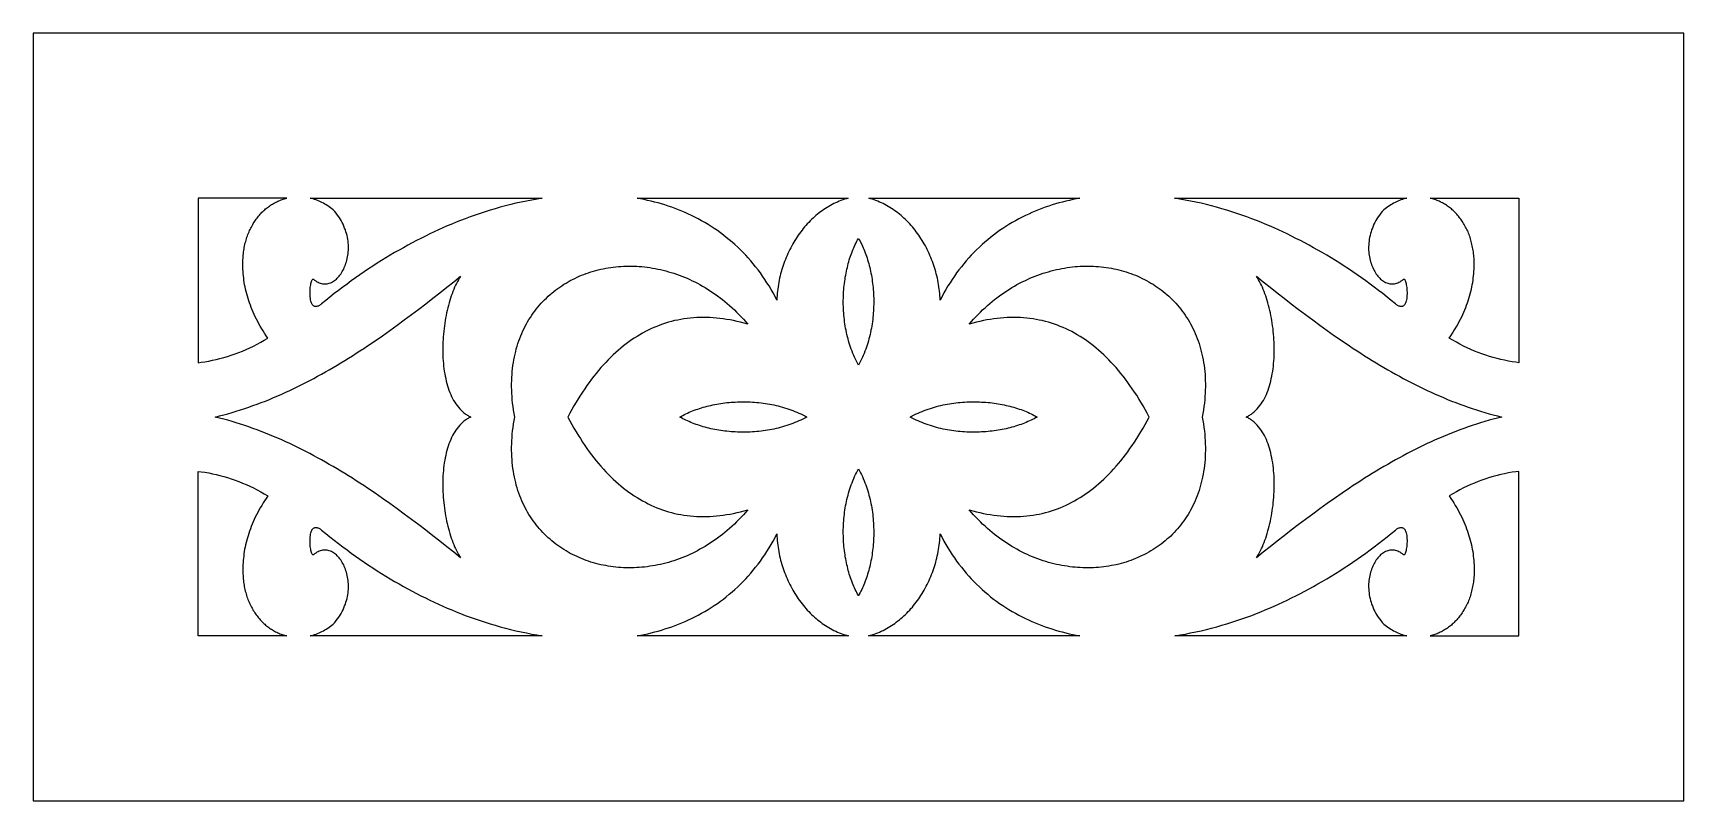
# Model space of a CAD drawing. Extents: x -153 to 47, y 145 to 238.
import ezdxf

# ---------------------------------------------------------------- set-up
doc = ezdxf.new("R2010")
doc.units = 0
doc.header["$MEASUREMENT"] = 0
doc.layers.add('LAYER_1', color=18, linetype='CONTINUOUS')

msp = doc.modelspace()

# ---------------------------------------------------------------- linework, layer by layer
at = {"layer": 'LAYER_1'}
for points in [[(-152.61, 144.77), (47.39, 144.77), (47.39, 237.77), (-152.61, 237.77)], [(-132.61, 217.77), (-132.61, 197.85), (-132.24, 197.9), (-131.79, 197.97), (-131.33, 198.05), (-130.88, 198.14), (-130.42, 198.24), (-129.96, 198.35), (-129.51, 198.48), (-129.05, 198.61), (-128.6, 198.76), (-128.14, 198.91), (-127.69, 199.08), (-127.24, 199.26), (-126.79, 199.45), (-126.35, 199.66), (-125.91, 199.87), (-125.47, 200.1), (-125.03, 200.33), (-124.6, 200.58), (-124.18, 200.84), (-124.37, 201.12), (-124.56, 201.41), (-124.74, 201.69), (-124.91, 201.97), (-125.08, 202.26), (-125.24, 202.54), (-125.39, 202.83), (-125.54, 203.11), (-125.68, 203.39), (-125.81, 203.68), (-125.93, 203.96), (-126.05, 204.24), (-126.17, 204.52), (-126.28, 204.8), (-126.38, 205.08), (-126.47, 205.36), (-126.56, 205.64), (-126.64, 205.92), (-126.72, 206.2), (-126.79, 206.47), (-126.85, 206.75), (-126.91, 207.02), (-126.97, 207.29), (-127.01, 207.57), (-127.06, 207.84), (-127.09, 208.1), (-127.12, 208.37), (-127.15, 208.64), (-127.17, 208.9), (-127.18, 209.16), (-127.19, 209.42), (-127.2, 209.68), (-127.2, 209.88), (-127.19, 210.09), (-127.19, 210.29), (-127.17, 210.49), (-127.16, 210.68), (-127.14, 210.88), (-127.12, 211.07), (-127.1, 211.26), (-127.07, 211.45), (-127.04, 211.64), (-127.01, 211.82), (-126.97, 212), (-126.93, 212.18), (-126.89, 212.36), (-126.84, 212.53), (-126.79, 212.7), (-126.74, 212.87), (-126.69, 213.04), (-126.63, 213.2), (-126.57, 213.37), (-126.51, 213.53), (-126.44, 213.68), (-126.38, 213.84), (-126.31, 213.99), (-126.23, 214.14), (-126.16, 214.28), (-126.08, 214.43), (-126, 214.57), (-125.92, 214.71), (-125.83, 214.85), (-125.74, 214.98), (-125.66, 215.11), (-125.56, 215.24), (-125.47, 215.36), (-125.37, 215.49), (-125.28, 215.61), (-125.18, 215.72), (-125.08, 215.84), (-124.97, 215.95), (-124.87, 216.06), (-124.76, 216.16), (-124.65, 216.27), (-124.54, 216.37), (-124.43, 216.47), (-124.31, 216.56), (-124.2, 216.65), (-124.08, 216.74), (-123.96, 216.82), (-123.84, 216.91), (-123.72, 216.99), (-123.59, 217.06), (-123.47, 217.14), (-123.34, 217.21), (-123.22, 217.27), (-123.09, 217.34), (-122.96, 217.4), (-122.83, 217.46), (-122.69, 217.51), (-122.56, 217.56), (-122.43, 217.61), (-122.29, 217.66), (-122.16, 217.7), (-122.02, 217.74), (-121.88, 217.77)], [(-91.55, 217.67), (-92.2, 217.55), (-92.84, 217.43), (-93.48, 217.29), (-94.11, 217.15), (-94.74, 217), (-95.37, 216.84), (-96, 216.67), (-96.62, 216.5), (-97.24, 216.31), (-97.85, 216.12), (-98.46, 215.92), (-99.06, 215.72), (-99.65, 215.51), (-100.24, 215.29), (-100.83, 215.06), (-101.36, 214.85), (-101.89, 214.63), (-102.42, 214.41), (-102.95, 214.17), (-103.48, 213.93), (-104.02, 213.69), (-104.55, 213.44), (-105.08, 213.18), (-105.61, 212.91), (-106.14, 212.64), (-106.68, 212.36), (-107.21, 212.08), (-107.74, 211.78), (-108.27, 211.48), (-108.8, 211.18), (-109.33, 210.87), (-109.86, 210.55), (-110.38, 210.22), (-110.91, 209.89), (-111.44, 209.55), (-111.96, 209.21), (-112.49, 208.85), (-113.01, 208.5), (-113.53, 208.13), (-114.05, 207.76), (-114.57, 207.38), (-115.09, 207), (-115.61, 206.6), (-116.12, 206.21), (-116.64, 205.8), (-117.15, 205.39), (-117.66, 204.97), (-117.75, 204.9), (-117.84, 204.84), (-117.92, 204.78), (-118, 204.74), (-118.08, 204.7), (-118.15, 204.68), (-118.22, 204.66), (-118.29, 204.65), (-118.35, 204.64), (-118.41, 204.65), (-118.47, 204.66), (-118.52, 204.67), (-118.57, 204.7), (-118.62, 204.73), (-118.66, 204.76), (-118.71, 204.8), (-118.74, 204.85), (-118.78, 204.9), (-118.82, 204.96), (-118.85, 205.02), (-118.88, 205.08), (-118.9, 205.15), (-118.93, 205.22), (-118.95, 205.3), (-118.99, 205.46), (-119.01, 205.63), (-119.04, 205.81), (-119.05, 206), (-119.05, 206.19), (-119.05, 206.38), (-119.05, 206.57), (-119.03, 206.75), (-119.02, 206.94), (-119, 207.11), (-118.97, 207.28), (-118.94, 207.43), (-118.91, 207.57), (-118.87, 207.69), (-118.83, 207.79), (-118.79, 207.88), (-118.77, 207.91), (-118.75, 207.94), (-118.73, 207.96), (-118.71, 207.97), (-118.69, 207.98), (-118.67, 207.98), (-118.65, 207.98), (-118.63, 207.96), (-118.49, 207.85), (-118.36, 207.75), (-118.22, 207.66), (-118.08, 207.59), (-117.94, 207.53), (-117.81, 207.48), (-117.67, 207.44), (-117.53, 207.41), (-117.39, 207.39), (-117.26, 207.39), (-117.12, 207.39), (-116.99, 207.41), (-116.86, 207.44), (-116.72, 207.47), (-116.59, 207.52), (-116.47, 207.57), (-116.34, 207.64), (-116.22, 207.71), (-116.1, 207.79), (-115.98, 207.88), (-115.86, 207.98), (-115.75, 208.09), (-115.64, 208.2), (-115.53, 208.32), (-115.43, 208.45), (-115.33, 208.59), (-115.23, 208.73), (-115.14, 208.88), (-115.06, 209.03), (-114.97, 209.19), (-114.9, 209.36), (-114.82, 209.53), (-114.76, 209.71), (-114.7, 209.89), (-114.64, 210.08), (-114.59, 210.27), (-114.54, 210.46), (-114.5, 210.66), (-114.47, 210.86), (-114.44, 211.07), (-114.42, 211.28), (-114.41, 211.49), (-114.4, 211.7), (-114.41, 211.92), (-114.41, 212.14), (-114.43, 212.36), (-114.45, 212.58), (-114.49, 212.8), (-114.53, 213.03), (-114.57, 213.25), (-114.63, 213.48), (-114.7, 213.71), (-114.77, 213.93), (-114.86, 214.16), (-114.95, 214.39), (-115.05, 214.61), (-115.16, 214.84), (-115.29, 215.06), (-115.42, 215.28), (-115.56, 215.5), (-115.71, 215.72), (-115.88, 215.94), (-116.05, 216.15), (-116.24, 216.36), (-116.4, 216.49), (-116.57, 216.62), (-116.74, 216.74), (-116.91, 216.85), (-117.09, 216.96), (-117.26, 217.06), (-117.43, 217.16), (-117.61, 217.25), (-117.78, 217.34), (-117.96, 217.42), (-118.14, 217.49), (-118.32, 217.56), (-118.49, 217.62), (-118.67, 217.68), (-118.85, 217.73), (-119.03, 217.77), (-90.91, 217.77)], [(-54.07, 217.71), (-54.29, 217.64), (-54.51, 217.57), (-54.73, 217.49), (-54.95, 217.4), (-55.16, 217.31), (-55.38, 217.22), (-55.59, 217.12), (-55.8, 217.01), (-56, 216.9), (-56.21, 216.78), (-56.41, 216.66), (-56.61, 216.53), (-56.81, 216.4), (-57, 216.26), (-57.2, 216.12), (-57.39, 215.98), (-57.57, 215.83), (-57.76, 215.67), (-57.94, 215.51), (-58.12, 215.35), (-58.3, 215.18), (-58.47, 215.01), (-58.64, 214.84), (-58.81, 214.66), (-58.98, 214.47), (-59.14, 214.29), (-59.3, 214.1), (-59.45, 213.9), (-59.61, 213.7), (-59.75, 213.5), (-59.9, 213.3), (-60.04, 213.09), (-60.18, 212.88), (-60.32, 212.66), (-60.45, 212.45), (-60.58, 212.23), (-60.7, 212), (-60.82, 211.78), (-60.94, 211.55), (-61.06, 211.31), (-61.17, 211.08), (-61.27, 210.84), (-61.37, 210.6), (-61.47, 210.36), (-61.56, 210.12), (-61.65, 209.87), (-61.74, 209.62), (-61.82, 209.37), (-61.9, 209.12), (-61.97, 208.87), (-62.04, 208.61), (-62.1, 208.35), (-62.16, 208.09), (-62.22, 207.83), (-62.27, 207.57), (-62.31, 207.31), (-62.35, 207.04), (-62.39, 206.77), (-62.42, 206.51), (-62.45, 206.24), (-62.47, 205.97), (-62.49, 205.7), (-62.5, 205.43), (-62.72, 205.86), (-62.96, 206.3), (-63.2, 206.72), (-63.44, 207.14), (-63.7, 207.54), (-63.96, 207.94), (-64.23, 208.34), (-64.5, 208.72), (-64.78, 209.1), (-65.07, 209.47), (-65.36, 209.83), (-65.66, 210.19), (-65.96, 210.53), (-66.27, 210.87), (-66.59, 211.2), (-66.91, 211.53), (-67.24, 211.84), (-67.58, 212.15), (-67.92, 212.45), (-68.26, 212.74), (-68.62, 213.03), (-68.97, 213.31), (-69.34, 213.58), (-69.7, 213.84), (-70.08, 214.1), (-70.45, 214.34), (-70.84, 214.58), (-71.23, 214.81), (-71.62, 215.04), (-72.02, 215.26), (-72.42, 215.47), (-72.83, 215.67), (-73.22, 215.85), (-73.62, 216.03), (-74.02, 216.2), (-74.42, 216.37), (-74.83, 216.52), (-75.24, 216.67), (-75.65, 216.81), (-76.06, 216.95), (-76.48, 217.08), (-76.89, 217.2), (-77.31, 217.31), (-77.73, 217.41), (-78.16, 217.51), (-78.58, 217.61), (-79.01, 217.69), (-79.44, 217.77), (-53.85, 217.77)], [(-26.21, 217.69), (-26.64, 217.61), (-27.06, 217.51), (-27.48, 217.41), (-27.91, 217.31), (-28.32, 217.2), (-28.74, 217.08), (-29.16, 216.95), (-29.57, 216.81), (-29.98, 216.67), (-30.39, 216.52), (-30.79, 216.37), (-31.2, 216.2), (-31.6, 216.03), (-31.99, 215.85), (-32.39, 215.67), (-32.8, 215.47), (-33.2, 215.26), (-33.6, 215.04), (-33.99, 214.81), (-34.38, 214.58), (-34.76, 214.34), (-35.14, 214.1), (-35.51, 213.84), (-35.88, 213.58), (-36.24, 213.31), (-36.6, 213.03), (-36.95, 212.74), (-37.3, 212.45), (-37.64, 212.15), (-37.97, 211.84), (-38.3, 211.53), (-38.63, 211.2), (-38.94, 210.87), (-39.26, 210.53), (-39.56, 210.19), (-39.86, 209.83), (-40.15, 209.47), (-40.44, 209.1), (-40.72, 208.72), (-40.99, 208.34), (-41.26, 207.94), (-41.52, 207.54), (-41.77, 207.14), (-42.02, 206.72), (-42.26, 206.3), (-42.49, 205.86), (-42.72, 205.43), (-42.73, 205.7), (-42.75, 205.97), (-42.77, 206.24), (-42.8, 206.51), (-42.83, 206.77), (-42.86, 207.04), (-42.9, 207.31), (-42.95, 207.57), (-43, 207.83), (-43.05, 208.09), (-43.11, 208.35), (-43.18, 208.61), (-43.25, 208.87), (-43.32, 209.12), (-43.4, 209.37), (-43.48, 209.62), (-43.56, 209.87), (-43.65, 210.12), (-43.75, 210.36), (-43.84, 210.6), (-43.95, 210.84), (-44.05, 211.08), (-44.16, 211.31), (-44.28, 211.55), (-44.39, 211.78), (-44.51, 212), (-44.64, 212.23), (-44.77, 212.45), (-44.9, 212.66), (-45.04, 212.88), (-45.17, 213.09), (-45.32, 213.3), (-45.46, 213.5), (-45.61, 213.7), (-45.76, 213.9), (-45.92, 214.1), (-46.08, 214.29), (-46.24, 214.47), (-46.41, 214.66), (-46.57, 214.84), (-46.75, 215.01), (-46.92, 215.18), (-47.1, 215.35), (-47.28, 215.51), (-47.46, 215.67), (-47.64, 215.83), (-47.83, 215.98), (-48.02, 216.12), (-48.21, 216.26), (-48.41, 216.4), (-48.61, 216.53), (-48.81, 216.66), (-49.01, 216.78), (-49.21, 216.9), (-49.42, 217.01), (-49.63, 217.12), (-49.84, 217.22), (-50.05, 217.31), (-50.27, 217.4), (-50.49, 217.49), (-50.7, 217.57), (-50.93, 217.64), (-51.15, 217.71), (-51.37, 217.77), (-25.78, 217.77)], [(13.63, 217.73), (13.45, 217.68), (13.28, 217.62), (13.1, 217.56), (12.92, 217.49), (12.74, 217.42), (12.57, 217.34), (12.39, 217.25), (12.22, 217.16), (12.04, 217.06), (11.87, 216.96), (11.7, 216.85), (11.53, 216.74), (11.36, 216.62), (11.19, 216.49), (11.02, 216.36), (10.83, 216.15), (10.66, 215.94), (10.5, 215.72), (10.34, 215.5), (10.2, 215.28), (10.07, 215.06), (9.95, 214.84), (9.83, 214.61), (9.73, 214.39), (9.64, 214.16), (9.55, 213.93), (9.48, 213.71), (9.41, 213.48), (9.36, 213.25), (9.31, 213.03), (9.27, 212.8), (9.24, 212.58), (9.21, 212.36), (9.2, 212.14), (9.19, 211.92), (9.19, 211.7), (9.19, 211.49), (9.21, 211.28), (9.23, 211.07), (9.25, 210.86), (9.29, 210.66), (9.32, 210.46), (9.37, 210.27), (9.42, 210.08), (9.48, 209.89), (9.54, 209.71), (9.61, 209.53), (9.68, 209.36), (9.76, 209.19), (9.84, 209.03), (9.93, 208.88), (10.02, 208.73), (10.11, 208.59), (10.21, 208.45), (10.31, 208.32), (10.42, 208.2), (10.53, 208.09), (10.64, 207.98), (10.76, 207.88), (10.88, 207.79), (11, 207.71), (11.12, 207.64), (11.25, 207.57), (11.38, 207.52), (11.51, 207.47), (11.64, 207.44), (11.77, 207.41), (11.91, 207.39), (12.04, 207.39), (12.18, 207.39), (12.31, 207.41), (12.45, 207.44), (12.59, 207.48), (12.73, 207.53), (12.86, 207.59), (13, 207.66), (13.14, 207.75), (13.28, 207.85), (13.41, 207.96), (13.43, 207.98), (13.45, 207.98), (13.47, 207.98), (13.49, 207.97), (13.51, 207.96), (13.54, 207.94), (13.56, 207.91), (13.58, 207.88), (13.62, 207.79), (13.65, 207.69), (13.69, 207.57), (13.72, 207.43), (13.75, 207.28), (13.78, 207.11), (13.8, 206.94), (13.82, 206.75), (13.83, 206.57), (13.84, 206.38), (13.84, 206.19), (13.83, 206), (13.82, 205.81), (13.8, 205.63), (13.77, 205.46), (13.73, 205.3), (13.71, 205.22), (13.69, 205.15), (13.66, 205.08), (13.63, 205.02), (13.6, 204.96), (13.56, 204.9), (13.53, 204.85), (13.49, 204.8), (13.45, 204.76), (13.4, 204.73), (13.35, 204.7), (13.3, 204.67), (13.25, 204.66), (13.19, 204.65), (13.13, 204.64), (13.07, 204.65), (13, 204.66), (12.93, 204.68), (12.86, 204.7), (12.78, 204.74), (12.7, 204.78), (12.62, 204.84), (12.53, 204.9), (12.44, 204.97), (11.93, 205.39), (11.42, 205.8), (10.91, 206.21), (10.39, 206.6), (9.87, 207), (9.36, 207.38), (8.84, 207.76), (8.31, 208.13), (7.79, 208.5), (7.27, 208.85), (6.74, 209.21), (6.22, 209.55), (5.69, 209.89), (5.17, 210.22), (4.64, 210.55), (4.11, 210.87), (3.58, 211.18), (3.05, 211.48), (2.52, 211.78), (1.99, 212.08), (1.46, 212.36), (0.93, 212.64), (0.39, 212.91), (-0.14, 213.18), (-0.67, 213.44), (-1.2, 213.69), (-1.73, 213.93), (-2.26, 214.17), (-2.8, 214.41), (-3.33, 214.63), (-3.86, 214.85), (-4.39, 215.06), (-4.97, 215.29), (-5.56, 215.51), (-6.16, 215.72), (-6.76, 215.92), (-7.37, 216.12), (-7.98, 216.31), (-8.6, 216.5), (-9.22, 216.67), (-9.84, 216.84), (-10.47, 217), (-11.11, 217.15), (-11.74, 217.29), (-12.38, 217.43), (-13.02, 217.55), (-13.67, 217.67), (-14.31, 217.77), (13.81, 217.77)], [(27.39, 217.77), (27.39, 197.85), (27.03, 197.9), (26.57, 197.97), (26.12, 198.05), (25.66, 198.14), (25.2, 198.24), (24.75, 198.35), (24.29, 198.48), (23.83, 198.61), (23.38, 198.76), (22.92, 198.91), (22.47, 199.08), (22.02, 199.26), (21.58, 199.45), (21.13, 199.66), (20.69, 199.87), (20.25, 200.1), (19.82, 200.33), (19.38, 200.58), (18.96, 200.84), (19.15, 201.12), (19.34, 201.41), (19.52, 201.69), (19.69, 201.97), (19.86, 202.26), (20.02, 202.54), (20.17, 202.83), (20.32, 203.11), (20.46, 203.39), (20.59, 203.68), (20.72, 203.96), (20.84, 204.24), (20.95, 204.52), (21.06, 204.8), (21.16, 205.08), (21.25, 205.36), (21.34, 205.64), (21.42, 205.92), (21.5, 206.2), (21.57, 206.47), (21.64, 206.75), (21.7, 207.02), (21.75, 207.29), (21.8, 207.57), (21.84, 207.84), (21.87, 208.1), (21.91, 208.37), (21.93, 208.64), (21.95, 208.9), (21.97, 209.16), (21.98, 209.42), (21.98, 209.68), (21.98, 209.88), (21.98, 210.09), (21.97, 210.29), (21.96, 210.49), (21.94, 210.68), (21.93, 210.88), (21.9, 211.07), (21.88, 211.26), (21.85, 211.45), (21.82, 211.64), (21.79, 211.82), (21.75, 212), (21.71, 212.18), (21.67, 212.36), (21.62, 212.53), (21.58, 212.7), (21.52, 212.87), (21.47, 213.04), (21.41, 213.2), (21.35, 213.37), (21.29, 213.53), (21.23, 213.68), (21.16, 213.84), (21.09, 213.99), (21.02, 214.14), (20.94, 214.28), (20.86, 214.43), (20.78, 214.57), (20.7, 214.71), (20.61, 214.85), (20.53, 214.98), (20.44, 215.11), (20.35, 215.24), (20.25, 215.36), (20.16, 215.49), (20.06, 215.61), (19.96, 215.72), (19.86, 215.84), (19.75, 215.95), (19.65, 216.06), (19.54, 216.16), (19.43, 216.27), (19.32, 216.37), (19.21, 216.47), (19.09, 216.56), (18.98, 216.65), (18.86, 216.74), (18.74, 216.82), (18.62, 216.91), (18.5, 216.99), (18.38, 217.06), (18.25, 217.14), (18.13, 217.21), (18, 217.27), (17.87, 217.34), (17.74, 217.4), (17.61, 217.46), (17.48, 217.51), (17.34, 217.56), (17.21, 217.61), (17.07, 217.66), (16.94, 217.7), (16.8, 217.74), (16.66, 217.77)], [(-54.45, 205.42), (-54.44, 205.68), (-54.44, 205.94), (-54.42, 206.2), (-54.41, 206.45), (-54.39, 206.7), (-54.37, 206.96), (-54.34, 207.21), (-54.31, 207.46), (-54.28, 207.71), (-54.24, 207.95), (-54.21, 208.2), (-54.16, 208.44), (-54.12, 208.68), (-54.07, 208.92), (-54.02, 209.16), (-53.96, 209.39), (-53.91, 209.62), (-53.85, 209.85), (-53.78, 210.08), (-53.72, 210.3), (-53.65, 210.53), (-53.58, 210.74), (-53.5, 210.96), (-53.42, 211.17), (-53.34, 211.38), (-53.26, 211.58), (-53.17, 211.78), (-53.09, 211.98), (-53, 212.18), (-52.9, 212.37), (-52.81, 212.55), (-52.71, 212.73), (-52.61, 212.91), (-52.61, 212.91), (-52.51, 212.73), (-52.41, 212.55), (-52.31, 212.37), (-52.22, 212.18), (-52.13, 211.98), (-52.04, 211.78), (-51.96, 211.58), (-51.87, 211.38), (-51.79, 211.17), (-51.72, 210.96), (-51.64, 210.74), (-51.57, 210.53), (-51.5, 210.3), (-51.43, 210.08), (-51.37, 209.85), (-51.31, 209.63), (-51.25, 209.39), (-51.2, 209.16), (-51.15, 208.92), (-51.1, 208.68), (-51.05, 208.44), (-51.01, 208.2), (-50.97, 207.95), (-50.94, 207.71), (-50.9, 207.46), (-50.88, 207.21), (-50.85, 206.96), (-50.83, 206.7), (-50.81, 206.45), (-50.79, 206.2), (-50.78, 205.94), (-50.77, 205.68), (-50.77, 205.42), (-50.77, 205.16), (-50.77, 204.9), (-50.78, 204.64), (-50.79, 204.38), (-50.8, 204.12), (-50.82, 203.86), (-50.84, 203.6), (-50.86, 203.34), (-50.89, 203.07), (-50.93, 202.81), (-50.96, 202.55), (-51.01, 202.29), (-51.05, 202.03), (-51.1, 201.77), (-51.15, 201.51), (-51.21, 201.25), (-51.27, 201), (-51.34, 200.74), (-51.41, 200.49), (-51.49, 200.23), (-51.56, 199.98), (-51.65, 199.73), (-51.74, 199.48), (-51.83, 199.23), (-51.93, 198.98), (-52.03, 198.74), (-52.14, 198.5), (-52.25, 198.26), (-52.36, 198.02), (-52.48, 197.78), (-52.61, 197.55), (-52.73, 197.78), (-52.85, 198.02), (-52.97, 198.26), (-53.08, 198.5), (-53.19, 198.74), (-53.29, 198.98), (-53.39, 199.23), (-53.48, 199.48), (-53.57, 199.73), (-53.65, 199.98), (-53.73, 200.23), (-53.81, 200.49), (-53.88, 200.74), (-53.94, 201), (-54.01, 201.25), (-54.06, 201.51), (-54.12, 201.77), (-54.17, 202.03), (-54.21, 202.29), (-54.25, 202.55), (-54.29, 202.81), (-54.32, 203.07), (-54.35, 203.34), (-54.38, 203.6), (-54.4, 203.86), (-54.42, 204.12), (-54.43, 204.38), (-54.44, 204.64), (-54.45, 204.9), (-54.45, 205.16)], [(-100.94, 208.11), (-101.07, 207.9), (-101.19, 207.68), (-101.31, 207.45), (-101.42, 207.22), (-101.53, 206.98), (-101.64, 206.72), (-101.75, 206.47), (-101.85, 206.2), (-101.94, 205.93), (-102.04, 205.65), (-102.12, 205.37), (-102.21, 205.08), (-102.29, 204.79), (-102.37, 204.49), (-102.44, 204.19), (-102.51, 203.88), (-102.57, 203.57), (-102.63, 203.26), (-102.69, 202.94), (-102.74, 202.62), (-102.78, 202.3), (-102.82, 201.98), (-102.86, 201.65), (-102.89, 201.32), (-102.92, 201), (-102.94, 200.67), (-102.96, 200.34), (-102.97, 200.01), (-102.97, 199.69), (-102.98, 199.36), (-102.97, 199.03), (-102.96, 198.71), (-102.95, 198.39), (-102.93, 198.07), (-102.9, 197.75), (-102.87, 197.43), (-102.83, 197.12), (-102.79, 196.81), (-102.74, 196.51), (-102.68, 196.21), (-102.62, 195.92), (-102.55, 195.63), (-102.48, 195.34), (-102.4, 195.06), (-102.31, 194.79), (-102.22, 194.52), (-102.12, 194.26), (-102.01, 194.01), (-101.9, 193.76), (-101.78, 193.52), (-101.66, 193.29), (-101.52, 193.07), (-101.38, 192.85), (-101.24, 192.65), (-101.08, 192.45), (-100.92, 192.27), (-100.75, 192.09), (-100.67, 192.01), (-100.58, 191.93), (-100.49, 191.85), (-100.4, 191.78), (-100.3, 191.7), (-100.21, 191.63), (-100.11, 191.56), (-100.01, 191.5), (-99.91, 191.44), (-99.8, 191.38), (-99.7, 191.33), (-99.59, 191.27), (-99.7, 191.22), (-99.8, 191.16), (-99.91, 191.11), (-100.01, 191.04), (-100.11, 190.98), (-100.21, 190.91), (-100.3, 190.84), (-100.4, 190.77), (-100.49, 190.69), (-100.58, 190.62), (-100.67, 190.53), (-100.75, 190.45), (-100.92, 190.27), (-101.08, 190.09), (-101.24, 189.89), (-101.38, 189.69), (-101.52, 189.48), (-101.66, 189.25), (-101.78, 189.02), (-101.9, 188.78), (-102.01, 188.54), (-102.12, 188.28), (-102.22, 188.02), (-102.31, 187.76), (-102.4, 187.48), (-102.48, 187.2), (-102.55, 186.92), (-102.62, 186.63), (-102.68, 186.33), (-102.74, 186.03), (-102.79, 185.73), (-102.83, 185.42), (-102.87, 185.11), (-102.9, 184.8), (-102.93, 184.48), (-102.95, 184.16), (-102.96, 183.84), (-102.97, 183.51), (-102.98, 183.19), (-102.97, 182.86), (-102.97, 182.53), (-102.96, 182.2), (-102.94, 181.88), (-102.92, 181.55), (-102.89, 181.22), (-102.86, 180.9), (-102.82, 180.57), (-102.78, 180.25), (-102.74, 179.93), (-102.69, 179.61), (-102.63, 179.29), (-102.57, 178.98), (-102.51, 178.67), (-102.44, 178.36), (-102.37, 178.06), (-102.29, 177.76), (-102.21, 177.47), (-102.12, 177.18), (-102.04, 176.89), (-101.94, 176.62), (-101.85, 176.35), (-101.75, 176.08), (-101.64, 175.82), (-101.53, 175.57), (-101.42, 175.33), (-101.31, 175.09), (-101.19, 174.86), (-101.07, 174.64), (-100.94, 174.43), (-100.81, 174.23), (-101.64, 174.9), (-102.48, 175.56), (-103.32, 176.23), (-104.17, 176.89), (-105.02, 177.55), (-105.89, 178.21), (-106.75, 178.87), (-107.63, 179.51), (-108.51, 180.16), (-109.39, 180.8), (-110.29, 181.42), (-111.18, 182.04), (-112.09, 182.66), (-112.55, 182.96), (-113, 183.26), (-113.46, 183.55), (-113.92, 183.85), (-114.38, 184.14), (-114.85, 184.42), (-115.31, 184.71), (-115.78, 184.99), (-116.25, 185.26), (-116.72, 185.54), (-117.19, 185.81), (-117.66, 186.07), (-118.14, 186.34), (-118.61, 186.59), (-119.09, 186.85), (-119.57, 187.1), (-120.05, 187.34), (-120.53, 187.58), (-121.02, 187.82), (-121.5, 188.05), (-121.99, 188.28), (-122.48, 188.5), (-122.97, 188.71), (-123.47, 188.92), (-123.96, 189.13), (-124.46, 189.33), (-124.96, 189.53), (-125.45, 189.71), (-125.96, 189.9), (-126.46, 190.08), (-126.96, 190.25), (-127.47, 190.41), (-127.98, 190.57), (-128.49, 190.73), (-129, 190.87), (-129.51, 191.01), (-130.03, 191.15), (-130.54, 191.27), (-130.03, 191.4), (-129.51, 191.53), (-129, 191.67), (-128.49, 191.82), (-127.98, 191.97), (-127.47, 192.13), (-126.96, 192.3), (-126.46, 192.47), (-125.96, 192.65), (-125.45, 192.83), (-124.96, 193.02), (-124.46, 193.21), (-123.96, 193.41), (-123.47, 193.62), (-122.97, 193.83), (-122.48, 194.05), (-121.99, 194.27), (-121.5, 194.49), (-121.02, 194.73), (-120.53, 194.96), (-120.05, 195.2), (-119.57, 195.45), (-119.09, 195.7), (-118.61, 195.95), (-118.14, 196.21), (-117.66, 196.47), (-117.19, 196.73), (-116.72, 197), (-116.25, 197.28), (-115.78, 197.55), (-115.31, 197.84), (-114.85, 198.12), (-114.38, 198.41), (-113.92, 198.7), (-113.46, 198.99), (-113, 199.29), (-112.55, 199.58), (-112.09, 199.89), (-111.18, 200.5), (-110.29, 201.12), (-109.39, 201.75), (-108.51, 202.38), (-107.63, 203.03), (-106.75, 203.68), (-105.89, 204.33), (-105.02, 204.99), (-104.17, 205.65), (-103.32, 206.32), (-102.48, 206.98), (-101.64, 207.65), (-100.81, 208.31)], [(-80.12, 209.54), (-79.8, 209.53), (-79.48, 209.52), (-79.16, 209.5), (-78.84, 209.48), (-78.52, 209.44), (-78.2, 209.41), (-77.88, 209.36), (-77.55, 209.31), (-77.23, 209.25), (-76.91, 209.19), (-76.59, 209.12), (-76.26, 209.04), (-75.94, 208.96), (-75.62, 208.87), (-75.3, 208.78), (-74.98, 208.68), (-74.66, 208.57), (-74.34, 208.45), (-74.02, 208.33), (-73.7, 208.2), (-73.38, 208.07), (-73.06, 207.93), (-72.75, 207.78), (-72.43, 207.63), (-72.12, 207.47), (-71.81, 207.3), (-71.5, 207.13), (-71.19, 206.94), (-70.89, 206.76), (-70.58, 206.56), (-70.28, 206.36), (-69.98, 206.15), (-69.68, 205.94), (-69.38, 205.72), (-69.09, 205.49), (-68.79, 205.25), (-68.51, 205.01), (-68.22, 204.76), (-67.93, 204.51), (-67.65, 204.24), (-67.37, 203.97), (-67.1, 203.7), (-66.82, 203.41), (-66.55, 203.12), (-66.29, 202.82), (-66.02, 202.52), (-66.46, 202.64), (-66.89, 202.75), (-67.31, 202.85), (-67.74, 202.94), (-68.16, 203.03), (-68.58, 203.1), (-68.99, 203.16), (-69.41, 203.21), (-69.82, 203.26), (-70.22, 203.29), (-70.63, 203.31), (-71.03, 203.33), (-71.43, 203.33), (-71.82, 203.33), (-72.21, 203.31), (-72.6, 203.29), (-72.99, 203.25), (-73.37, 203.21), (-73.75, 203.16), (-74.13, 203.09), (-74.51, 203.02), (-74.88, 202.94), (-75.25, 202.85), (-75.61, 202.75), (-75.98, 202.64), (-76.34, 202.52), (-76.69, 202.39), (-77.05, 202.25), (-77.4, 202.11), (-77.75, 201.95), (-78.09, 201.78), (-78.43, 201.61), (-78.77, 201.43), (-79.11, 201.23), (-79.44, 201.03), (-79.78, 200.82), (-80.1, 200.6), (-80.43, 200.37), (-80.75, 200.13), (-81.07, 199.88), (-81.38, 199.62), (-81.7, 199.36), (-82.01, 199.08), (-82.32, 198.8), (-82.62, 198.51), (-82.92, 198.21), (-83.22, 197.89), (-83.51, 197.58), (-83.81, 197.25), (-84.1, 196.91), (-84.38, 196.56), (-84.67, 196.21), (-84.95, 195.85), (-85.22, 195.47), (-85.5, 195.09), (-85.77, 194.7), (-86.04, 194.3), (-86.3, 193.9), (-86.57, 193.48), (-86.83, 193.06), (-87.08, 192.62), (-87.34, 192.18), (-87.59, 191.73), (-87.84, 191.27), (-87.84, 191.27), (-87.84, 191.27), (-87.84, 191.27), (-87.84, 191.27), (-87.59, 190.81), (-87.34, 190.36), (-87.08, 189.92), (-86.83, 189.49), (-86.57, 189.07), (-86.3, 188.65), (-86.04, 188.24), (-85.77, 187.84), (-85.5, 187.45), (-85.22, 187.07), (-84.95, 186.7), (-84.67, 186.34), (-84.38, 185.98), (-84.1, 185.64), (-83.81, 185.3), (-83.51, 184.97), (-83.22, 184.65), (-82.92, 184.34), (-82.62, 184.04), (-82.32, 183.75), (-82.01, 183.46), (-81.7, 183.19), (-81.38, 182.92), (-81.07, 182.66), (-80.75, 182.42), (-80.43, 182.18), (-80.1, 181.95), (-79.78, 181.73), (-79.44, 181.52), (-79.11, 181.31), (-78.77, 181.12), (-78.43, 180.94), (-78.09, 180.76), (-77.75, 180.59), (-77.4, 180.44), (-77.05, 180.29), (-76.69, 180.15), (-76.34, 180.02), (-75.98, 179.91), (-75.61, 179.8), (-75.25, 179.7), (-74.88, 179.6), (-74.51, 179.52), (-74.13, 179.45), (-73.75, 179.39), (-73.37, 179.33), (-72.99, 179.29), (-72.6, 179.26), (-72.21, 179.23), (-71.82, 179.22), (-71.43, 179.21), (-71.03, 179.22), (-70.63, 179.23), (-70.22, 179.25), (-69.82, 179.29), (-69.41, 179.33), (-68.99, 179.38), (-68.58, 179.45), (-68.16, 179.52), (-67.74, 179.6), (-67.31, 179.69), (-66.89, 179.79), (-66.46, 179.91), (-66.02, 180.03), (-66.29, 179.72), (-66.55, 179.42), (-66.82, 179.13), (-67.1, 178.85), (-67.37, 178.57), (-67.65, 178.3), (-67.93, 178.04), (-68.22, 177.78), (-68.51, 177.53), (-68.79, 177.29), (-69.09, 177.06), (-69.38, 176.83), (-69.68, 176.61), (-69.98, 176.39), (-70.28, 176.18), (-70.58, 175.98), (-70.89, 175.79), (-71.19, 175.6), (-71.5, 175.42), (-71.81, 175.25), (-72.12, 175.08), (-72.43, 174.92), (-72.75, 174.76), (-73.06, 174.62), (-73.38, 174.48), (-73.7, 174.34), (-74.02, 174.21), (-74.34, 174.09), (-74.66, 173.98), (-74.98, 173.87), (-75.3, 173.77), (-75.62, 173.67), (-75.94, 173.58), (-76.26, 173.5), (-76.59, 173.43), (-76.91, 173.36), (-77.23, 173.29), (-77.55, 173.24), (-77.88, 173.19), (-78.2, 173.14), (-78.52, 173.1), (-78.84, 173.07), (-79.16, 173.05), (-79.48, 173.03), (-79.8, 173.01), (-80.12, 173.01), (-80.44, 173), (-80.75, 173.01), (-81.07, 173.02), (-81.38, 173.04), (-81.69, 173.06), (-82.01, 173.09), (-82.32, 173.13), (-82.62, 173.17), (-82.93, 173.21), (-83.23, 173.27), (-83.54, 173.33), (-83.84, 173.39), (-84.14, 173.46), (-84.43, 173.54), (-84.73, 173.62), (-85.02, 173.71), (-85.31, 173.8), (-85.59, 173.9), (-85.88, 174.01), (-86.16, 174.12), (-86.44, 174.24), (-86.71, 174.36), (-86.98, 174.49), (-87.25, 174.62), (-87.52, 174.76), (-87.78, 174.9), (-88.04, 175.06), (-88.3, 175.21), (-88.55, 175.37), (-88.8, 175.54), (-89.04, 175.71), (-89.28, 175.89), (-89.52, 176.07), (-89.75, 176.26), (-89.98, 176.46), (-90.2, 176.66), (-90.42, 176.86), (-90.64, 177.07), (-90.85, 177.29), (-91.06, 177.51), (-91.26, 177.74), (-91.45, 177.97), (-91.64, 178.2), (-91.83, 178.45), (-92.01, 178.69), (-92.19, 178.94), (-92.36, 179.2), (-92.53, 179.46), (-92.69, 179.73), (-92.84, 180), (-92.99, 180.28), (-93.13, 180.56), (-93.27, 180.85), (-93.4, 181.14), (-93.52, 181.44), (-93.64, 181.74), (-93.76, 182.05), (-93.86, 182.36), (-93.96, 182.68), (-94.06, 183), (-94.14, 183.33), (-94.22, 183.66), (-94.29, 184), (-94.36, 184.34), (-94.42, 184.69), (-94.47, 185.04), (-94.52, 185.39), (-94.55, 185.75), (-94.58, 186.12), (-94.61, 186.49), (-94.62, 186.86), (-94.63, 187.24), (-94.63, 187.62), (-94.62, 188.01), (-94.6, 188.4), (-94.58, 188.8), (-94.55, 189.2), (-94.51, 189.61), (-94.46, 190.02), (-94.4, 190.43), (-94.33, 190.85), (-94.26, 191.27), (-94.26, 191.27), (-94.26, 191.27), (-94.26, 191.27), (-94.26, 191.27), (-94.33, 191.7), (-94.4, 192.12), (-94.46, 192.53), (-94.51, 192.94), (-94.55, 193.35), (-94.58, 193.75), (-94.6, 194.14), (-94.62, 194.54), (-94.63, 194.92), (-94.63, 195.31), (-94.62, 195.69), (-94.61, 196.06), (-94.58, 196.43), (-94.55, 196.79), (-94.52, 197.15), (-94.47, 197.51), (-94.42, 197.86), (-94.36, 198.21), (-94.29, 198.55), (-94.22, 198.88), (-94.14, 199.22), (-94.06, 199.54), (-93.96, 199.86), (-93.86, 200.18), (-93.76, 200.49), (-93.64, 200.8), (-93.52, 201.1), (-93.4, 201.4), (-93.27, 201.69), (-93.13, 201.98), (-92.99, 202.26), (-92.84, 202.54), (-92.69, 202.81), (-92.53, 203.08), (-92.36, 203.34), (-92.19, 203.6), (-92.01, 203.85), (-91.83, 204.1), (-91.64, 204.34), (-91.45, 204.58), (-91.26, 204.81), (-91.06, 205.04), (-90.85, 205.26), (-90.64, 205.47), (-90.42, 205.68), (-90.2, 205.89), (-89.98, 206.09), (-89.75, 206.28), (-89.52, 206.47), (-89.28, 206.66), (-89.04, 206.83), (-88.8, 207.01), (-88.55, 207.17), (-88.3, 207.34), (-88.04, 207.49), (-87.78, 207.64), (-87.52, 207.79), (-87.25, 207.93), (-86.98, 208.06), (-86.71, 208.19), (-86.44, 208.31), (-86.16, 208.43), (-85.88, 208.54), (-85.59, 208.64), (-85.31, 208.74), (-85.02, 208.84), (-84.73, 208.93), (-84.43, 209.01), (-84.14, 209.09), (-83.84, 209.16), (-83.54, 209.22), (-83.23, 209.28), (-82.93, 209.33), (-82.62, 209.38), (-82.32, 209.42), (-82.01, 209.46), (-81.69, 209.49), (-81.38, 209.51), (-81.07, 209.53), (-80.75, 209.54), (-80.44, 209.54)], [(-24.46, 209.54), (-24.15, 209.53), (-23.84, 209.51), (-23.52, 209.49), (-23.21, 209.46), (-22.9, 209.42), (-22.59, 209.38), (-22.29, 209.33), (-21.98, 209.28), (-21.68, 209.22), (-21.38, 209.16), (-21.08, 209.09), (-20.79, 209.01), (-20.49, 208.93), (-20.2, 208.84), (-19.91, 208.74), (-19.62, 208.64), (-19.34, 208.54), (-19.06, 208.43), (-18.78, 208.31), (-18.51, 208.19), (-18.23, 208.06), (-17.96, 207.93), (-17.7, 207.79), (-17.44, 207.64), (-17.18, 207.49), (-16.92, 207.34), (-16.67, 207.17), (-16.42, 207.01), (-16.18, 206.83), (-15.94, 206.66), (-15.7, 206.47), (-15.47, 206.28), (-15.24, 206.09), (-15.01, 205.89), (-14.79, 205.68), (-14.58, 205.47), (-14.37, 205.26), (-14.16, 205.04), (-13.96, 204.81), (-13.76, 204.58), (-13.57, 204.34), (-13.39, 204.1), (-13.2, 203.85), (-13.03, 203.6), (-12.86, 203.34), (-12.69, 203.08), (-12.53, 202.81), (-12.38, 202.54), (-12.23, 202.26), (-12.09, 201.98), (-11.95, 201.69), (-11.82, 201.4), (-11.69, 201.1), (-11.57, 200.8), (-11.46, 200.49), (-11.36, 200.18), (-11.26, 199.86), (-11.16, 199.54), (-11.08, 199.22), (-11, 198.88), (-10.92, 198.55), (-10.86, 198.21), (-10.8, 197.86), (-10.75, 197.51), (-10.7, 197.15), (-10.66, 196.79), (-10.63, 196.43), (-10.61, 196.06), (-10.6, 195.69), (-10.59, 195.31), (-10.59, 194.92), (-10.6, 194.54), (-10.61, 194.14), (-10.64, 193.75), (-10.67, 193.35), (-10.71, 192.94), (-10.76, 192.53), (-10.82, 192.12), (-10.88, 191.7), (-10.96, 191.27), (-10.96, 191.27), (-10.96, 191.27), (-10.96, 191.27), (-10.96, 191.27), (-10.88, 190.85), (-10.82, 190.43), (-10.76, 190.02), (-10.71, 189.61), (-10.67, 189.2), (-10.64, 188.8), (-10.61, 188.4), (-10.6, 188.01), (-10.59, 187.62), (-10.59, 187.24), (-10.6, 186.86), (-10.61, 186.49), (-10.63, 186.12), (-10.66, 185.75), (-10.7, 185.39), (-10.75, 185.04), (-10.8, 184.69), (-10.86, 184.34), (-10.92, 184), (-11, 183.66), (-11.08, 183.33), (-11.16, 183), (-11.26, 182.68), (-11.36, 182.36), (-11.46, 182.05), (-11.57, 181.74), (-11.69, 181.44), (-11.82, 181.14), (-11.95, 180.85), (-12.09, 180.56), (-12.23, 180.28), (-12.38, 180), (-12.53, 179.73), (-12.69, 179.46), (-12.86, 179.2), (-13.03, 178.94), (-13.2, 178.69), (-13.39, 178.45), (-13.57, 178.2), (-13.76, 177.97), (-13.96, 177.74), (-14.16, 177.51), (-14.37, 177.29), (-14.58, 177.07), (-14.79, 176.86), (-15.01, 176.66), (-15.24, 176.46), (-15.47, 176.26), (-15.7, 176.07), (-15.94, 175.89), (-16.18, 175.71), (-16.42, 175.54), (-16.67, 175.37), (-16.92, 175.21), (-17.18, 175.06), (-17.44, 174.9), (-17.7, 174.76), (-17.96, 174.62), (-18.23, 174.49), (-18.51, 174.36), (-18.78, 174.24), (-19.06, 174.12), (-19.34, 174.01), (-19.62, 173.9), (-19.91, 173.8), (-20.2, 173.71), (-20.49, 173.62), (-20.79, 173.54), (-21.08, 173.46), (-21.38, 173.39), (-21.68, 173.33), (-21.98, 173.27), (-22.29, 173.21), (-22.59, 173.17), (-22.9, 173.13), (-23.21, 173.09), (-23.52, 173.06), (-23.84, 173.04), (-24.15, 173.02), (-24.46, 173.01), (-24.78, 173), (-25.1, 173.01), (-25.42, 173.01), (-25.74, 173.03), (-26.06, 173.05), (-26.38, 173.07), (-26.7, 173.1), (-27.02, 173.14), (-27.34, 173.19), (-27.66, 173.24), (-27.99, 173.29), (-28.31, 173.36), (-28.63, 173.43), (-28.95, 173.5), (-29.28, 173.58), (-29.6, 173.67), (-29.92, 173.77), (-30.24, 173.87), (-30.56, 173.98), (-30.88, 174.09), (-31.2, 174.21), (-31.52, 174.34), (-31.84, 174.48), (-32.15, 174.62), (-32.47, 174.76), (-32.78, 174.92), (-33.1, 175.08), (-33.41, 175.25), (-33.72, 175.42), (-34.03, 175.6), (-34.33, 175.79), (-34.64, 175.98), (-34.94, 176.18), (-35.24, 176.39), (-35.54, 176.61), (-35.84, 176.83), (-36.13, 177.06), (-36.42, 177.29), (-36.71, 177.53), (-37, 177.78), (-37.28, 178.04), (-37.57, 178.3), (-37.84, 178.57), (-38.12, 178.85), (-38.39, 179.13), (-38.66, 179.42), (-38.93, 179.72), (-39.19, 180.03), (-38.76, 179.91), (-38.33, 179.79), (-37.9, 179.69), (-37.48, 179.6), (-37.06, 179.52), (-36.64, 179.45), (-36.22, 179.38), (-35.81, 179.33), (-35.4, 179.29), (-34.99, 179.25), (-34.59, 179.23), (-34.19, 179.22), (-33.79, 179.21), (-33.4, 179.22), (-33, 179.23), (-32.61, 179.26), (-32.23, 179.29), (-31.84, 179.33), (-31.46, 179.39), (-31.09, 179.45), (-30.71, 179.52), (-30.34, 179.6), (-29.97, 179.7), (-29.6, 179.8), (-29.24, 179.91), (-28.88, 180.02), (-28.52, 180.15), (-28.17, 180.29), (-27.82, 180.44), (-27.47, 180.59), (-27.13, 180.76), (-26.78, 180.94), (-26.44, 181.12), (-26.11, 181.31), (-25.77, 181.52), (-25.44, 181.73), (-25.11, 181.95), (-24.79, 182.18), (-24.47, 182.42), (-24.15, 182.66), (-23.83, 182.92), (-23.52, 183.19), (-23.21, 183.46), (-22.9, 183.75), (-22.6, 184.04), (-22.3, 184.34), (-22, 184.65), (-21.7, 184.97), (-21.41, 185.3), (-21.12, 185.64), (-20.84, 185.98), (-20.55, 186.34), (-20.27, 186.7), (-19.99, 187.07), (-19.72, 187.45), (-19.45, 187.84), (-19.18, 188.24), (-18.91, 188.65), (-18.65, 189.07), (-18.39, 189.49), (-18.13, 189.92), (-17.88, 190.36), (-17.63, 190.81), (-17.38, 191.27), (-17.38, 191.27), (-17.38, 191.27), (-17.38, 191.27), (-17.38, 191.27), (-17.63, 191.73), (-17.88, 192.18), (-18.13, 192.62), (-18.39, 193.06), (-18.65, 193.48), (-18.91, 193.9), (-19.18, 194.3), (-19.45, 194.7), (-19.72, 195.09), (-19.99, 195.47), (-20.27, 195.85), (-20.55, 196.21), (-20.84, 196.56), (-21.12, 196.91), (-21.41, 197.25), (-21.7, 197.58), (-22, 197.89), (-22.3, 198.21), (-22.6, 198.51), (-22.9, 198.8), (-23.21, 199.08), (-23.52, 199.36), (-23.83, 199.62), (-24.15, 199.88), (-24.47, 200.13), (-24.79, 200.37), (-25.11, 200.6), (-25.44, 200.82), (-25.77, 201.03), (-26.11, 201.23), (-26.44, 201.43), (-26.78, 201.61), (-27.13, 201.78), (-27.47, 201.95), (-27.82, 202.11), (-28.17, 202.25), (-28.52, 202.39), (-28.88, 202.52), (-29.24, 202.64), (-29.6, 202.75), (-29.97, 202.85), (-30.34, 202.94), (-30.71, 203.02), (-31.09, 203.09), (-31.46, 203.16), (-31.84, 203.21), (-32.23, 203.25), (-32.61, 203.29), (-33, 203.31), (-33.4, 203.33), (-33.79, 203.33), (-34.19, 203.33), (-34.59, 203.31), (-34.99, 203.29), (-35.4, 203.26), (-35.81, 203.21), (-36.22, 203.16), (-36.64, 203.1), (-37.06, 203.03), (-37.48, 202.94), (-37.9, 202.85), (-38.33, 202.75), (-38.76, 202.64), (-39.19, 202.52), (-38.93, 202.82), (-38.66, 203.12), (-38.39, 203.41), (-38.12, 203.7), (-37.84, 203.97), (-37.57, 204.24), (-37.28, 204.51), (-37, 204.76), (-36.71, 205.01), (-36.42, 205.25), (-36.13, 205.49), (-35.84, 205.72), (-35.54, 205.94), (-35.24, 206.15), (-34.94, 206.36), (-34.64, 206.56), (-34.33, 206.76), (-34.03, 206.94), (-33.72, 207.13), (-33.41, 207.3), (-33.1, 207.47), (-32.78, 207.63), (-32.47, 207.78), (-32.15, 207.93), (-31.84, 208.07), (-31.52, 208.2), (-31.2, 208.33), (-30.88, 208.45), (-30.56, 208.57), (-30.24, 208.68), (-29.92, 208.78), (-29.6, 208.87), (-29.28, 208.96), (-28.95, 209.04), (-28.63, 209.12), (-28.31, 209.19), (-27.99, 209.25), (-27.66, 209.31), (-27.34, 209.36), (-27.02, 209.41), (-26.7, 209.44), (-26.38, 209.48), (-26.06, 209.5), (-25.74, 209.52), (-25.42, 209.53), (-25.1, 209.54), (-24.78, 209.54)], [(-3.57, 207.65), (-2.74, 206.98), (-1.9, 206.32), (-1.05, 205.65), (-0.19, 204.99), (0.67, 204.33), (1.54, 203.68), (2.41, 203.03), (3.29, 202.38), (4.18, 201.75), (5.07, 201.12), (5.97, 200.5), (6.87, 199.89), (7.33, 199.58), (7.79, 199.29), (8.24, 198.99), (8.7, 198.7), (9.17, 198.41), (9.63, 198.12), (10.09, 197.84), (10.56, 197.55), (11.03, 197.28), (11.5, 197), (11.97, 196.73), (12.44, 196.47), (12.92, 196.21), (13.39, 195.95), (13.87, 195.7), (14.35, 195.45), (14.83, 195.2), (15.32, 194.96), (15.8, 194.73), (16.29, 194.49), (16.78, 194.27), (17.26, 194.05), (17.76, 193.83), (18.25, 193.62), (18.74, 193.41), (19.24, 193.21), (19.74, 193.02), (20.24, 192.83), (20.74, 192.65), (21.24, 192.47), (21.75, 192.3), (22.25, 192.13), (22.76, 191.97), (23.27, 191.82), (23.78, 191.67), (24.29, 191.53), (24.81, 191.4), (25.33, 191.27), (24.81, 191.15), (24.29, 191.01), (23.78, 190.87), (23.27, 190.73), (22.76, 190.57), (22.25, 190.41), (21.75, 190.25), (21.24, 190.08), (20.74, 189.9), (20.24, 189.71), (19.74, 189.53), (19.24, 189.33), (18.74, 189.13), (18.25, 188.92), (17.76, 188.71), (17.26, 188.5), (16.78, 188.28), (16.29, 188.05), (15.8, 187.82), (15.32, 187.58), (14.83, 187.34), (14.35, 187.1), (13.87, 186.85), (13.39, 186.59), (12.92, 186.34), (12.44, 186.07), (11.97, 185.81), (11.5, 185.54), (11.03, 185.26), (10.56, 184.99), (10.09, 184.71), (9.63, 184.42), (9.17, 184.14), (8.7, 183.85), (8.24, 183.55), (7.79, 183.26), (7.33, 182.96), (6.87, 182.66), (5.97, 182.04), (5.07, 181.42), (4.18, 180.8), (3.29, 180.16), (2.41, 179.51), (1.54, 178.87), (0.67, 178.21), (-0.19, 177.55), (-1.05, 176.89), (-1.9, 176.23), (-2.74, 175.56), (-3.57, 174.9), (-4.4, 174.23), (-4.27, 174.43), (-4.15, 174.64), (-4.03, 174.86), (-3.91, 175.09), (-3.8, 175.33), (-3.68, 175.57), (-3.58, 175.82), (-3.47, 176.08), (-3.37, 176.35), (-3.28, 176.62), (-3.18, 176.89), (-3.09, 177.18), (-3.01, 177.47), (-2.93, 177.76), (-2.85, 178.06), (-2.78, 178.36), (-2.71, 178.67), (-2.65, 178.98), (-2.59, 179.29), (-2.53, 179.61), (-2.48, 179.93), (-2.44, 180.25), (-2.39, 180.57), (-2.36, 180.9), (-2.33, 181.22), (-2.3, 181.55), (-2.28, 181.88), (-2.26, 182.2), (-2.25, 182.53), (-2.24, 182.86), (-2.24, 183.19), (-2.25, 183.51), (-2.26, 183.84), (-2.27, 184.16), (-2.29, 184.48), (-2.32, 184.8), (-2.35, 185.11), (-2.39, 185.42), (-2.43, 185.73), (-2.48, 186.03), (-2.54, 186.33), (-2.6, 186.63), (-2.67, 186.92), (-2.74, 187.2), (-2.82, 187.48), (-2.91, 187.76), (-3, 188.02), (-3.1, 188.28), (-3.2, 188.54), (-3.32, 188.78), (-3.44, 189.02), (-3.56, 189.25), (-3.7, 189.48), (-3.83, 189.69), (-3.98, 189.89), (-4.14, 190.09), (-4.3, 190.27), (-4.46, 190.45), (-4.55, 190.53), (-4.64, 190.62), (-4.73, 190.69), (-4.82, 190.77), (-4.92, 190.84), (-5.01, 190.91), (-5.11, 190.98), (-5.21, 191.04), (-5.31, 191.11), (-5.41, 191.16), (-5.52, 191.22), (-5.63, 191.27), (-5.52, 191.33), (-5.41, 191.38), (-5.31, 191.44), (-5.21, 191.5), (-5.11, 191.56), (-5.01, 191.63), (-4.92, 191.7), (-4.82, 191.78), (-4.73, 191.85), (-4.64, 191.93), (-4.55, 192.01), (-4.46, 192.09), (-4.3, 192.27), (-4.14, 192.45), (-3.98, 192.65), (-3.83, 192.85), (-3.7, 193.07), (-3.56, 193.29), (-3.44, 193.52), (-3.32, 193.76), (-3.2, 194.01), (-3.1, 194.26), (-3, 194.52), (-2.91, 194.79), (-2.82, 195.06), (-2.74, 195.34), (-2.67, 195.63), (-2.6, 195.92), (-2.54, 196.21), (-2.48, 196.51), (-2.43, 196.81), (-2.39, 197.12), (-2.35, 197.43), (-2.32, 197.75), (-2.29, 198.07), (-2.27, 198.39), (-2.26, 198.71), (-2.25, 199.03), (-2.24, 199.36), (-2.24, 199.69), (-2.25, 200.01), (-2.26, 200.34), (-2.28, 200.67), (-2.3, 201), (-2.33, 201.32), (-2.36, 201.65), (-2.39, 201.98), (-2.44, 202.3), (-2.48, 202.62), (-2.53, 202.94), (-2.59, 203.26), (-2.65, 203.57), (-2.71, 203.88), (-2.78, 204.19), (-2.85, 204.49), (-2.93, 204.79), (-3.01, 205.08), (-3.09, 205.37), (-3.18, 205.65), (-3.28, 205.93), (-3.37, 206.2), (-3.47, 206.47), (-3.58, 206.72), (-3.68, 206.98), (-3.8, 207.22), (-3.91, 207.45), (-4.03, 207.68), (-4.15, 207.9), (-4.27, 208.11), (-4.4, 208.31)], [(-66.24, 193.11), (-65.98, 193.11), (-65.72, 193.1), (-65.46, 193.08), (-65.19, 193.07), (-64.93, 193.04), (-64.67, 193.02), (-64.41, 192.99), (-64.15, 192.96), (-63.89, 192.92), (-63.63, 192.88), (-63.37, 192.83), (-63.11, 192.78), (-62.85, 192.73), (-62.59, 192.67), (-62.33, 192.61), (-62.08, 192.54), (-61.82, 192.47), (-61.57, 192.4), (-61.31, 192.32), (-61.06, 192.23), (-60.81, 192.15), (-60.57, 192.05), (-60.32, 191.95), (-60.07, 191.85), (-59.83, 191.75), (-59.59, 191.64), (-59.35, 191.52), (-59.12, 191.4), (-58.88, 191.27), (-59.12, 191.15), (-59.35, 191.03), (-59.59, 190.91), (-59.83, 190.8), (-60.07, 190.69), (-60.32, 190.59), (-60.57, 190.49), (-60.81, 190.4), (-61.06, 190.31), (-61.31, 190.23), (-61.57, 190.15), (-61.82, 190.08), (-62.08, 190), (-62.33, 189.94), (-62.59, 189.88), (-62.85, 189.82), (-63.11, 189.76), (-63.37, 189.72), (-63.63, 189.67), (-63.89, 189.63), (-64.15, 189.59), (-64.41, 189.56), (-64.67, 189.53), (-64.93, 189.5), (-65.19, 189.48), (-65.46, 189.46), (-65.72, 189.45), (-65.98, 189.44), (-66.24, 189.43), (-66.5, 189.43), (-66.76, 189.43), (-67.02, 189.44), (-67.27, 189.45), (-67.53, 189.46), (-67.79, 189.47), (-68.04, 189.49), (-68.29, 189.51), (-68.54, 189.54), (-68.79, 189.57), (-69.04, 189.6), (-69.29, 189.64), (-69.53, 189.68), (-69.78, 189.72), (-70.02, 189.76), (-70.26, 189.81), (-70.49, 189.86), (-70.73, 189.92), (-70.96, 189.98), (-71.19, 190.04), (-71.42, 190.1), (-71.64, 190.17), (-71.86, 190.23), (-72.08, 190.31), (-72.29, 190.38), (-72.5, 190.46), (-72.71, 190.54), (-72.92, 190.62), (-73.12, 190.71), (-73.32, 190.8), (-73.51, 190.89), (-73.7, 190.98), (-73.89, 191.07), (-74.07, 191.17), (-74.25, 191.27), (-74.25, 191.27), (-74.07, 191.37), (-73.89, 191.47), (-73.7, 191.57), (-73.51, 191.66), (-73.32, 191.75), (-73.12, 191.84), (-72.92, 191.92), (-72.71, 192.01), (-72.5, 192.09), (-72.29, 192.17), (-72.08, 192.24), (-71.86, 192.31), (-71.64, 192.38), (-71.42, 192.45), (-71.19, 192.51), (-70.96, 192.57), (-70.73, 192.63), (-70.49, 192.68), (-70.26, 192.74), (-70.02, 192.78), (-69.78, 192.83), (-69.53, 192.87), (-69.29, 192.91), (-69.04, 192.95), (-68.79, 192.98), (-68.54, 193.01), (-68.29, 193.03), (-68.04, 193.05), (-67.79, 193.07), (-67.53, 193.09), (-67.27, 193.1), (-67.02, 193.11), (-66.76, 193.11), (-66.5, 193.12)], [(-38.46, 193.11), (-38.2, 193.11), (-37.94, 193.1), (-37.69, 193.09), (-37.43, 193.07), (-37.18, 193.05), (-36.92, 193.03), (-36.67, 193.01), (-36.42, 192.98), (-36.17, 192.95), (-35.93, 192.91), (-35.68, 192.87), (-35.44, 192.83), (-35.2, 192.78), (-34.96, 192.74), (-34.72, 192.68), (-34.49, 192.63), (-34.26, 192.57), (-34.03, 192.51), (-33.8, 192.45), (-33.58, 192.38), (-33.36, 192.31), (-33.14, 192.24), (-32.92, 192.17), (-32.71, 192.09), (-32.5, 192.01), (-32.3, 191.92), (-32.1, 191.84), (-31.9, 191.75), (-31.71, 191.66), (-31.52, 191.57), (-31.33, 191.47), (-31.15, 191.37), (-30.97, 191.27), (-30.97, 191.27), (-31.15, 191.17), (-31.33, 191.07), (-31.52, 190.98), (-31.71, 190.89), (-31.9, 190.8), (-32.1, 190.71), (-32.3, 190.62), (-32.5, 190.54), (-32.71, 190.46), (-32.92, 190.38), (-33.14, 190.31), (-33.36, 190.23), (-33.58, 190.17), (-33.8, 190.1), (-34.03, 190.04), (-34.26, 189.98), (-34.49, 189.92), (-34.72, 189.86), (-34.96, 189.81), (-35.2, 189.76), (-35.44, 189.72), (-35.68, 189.68), (-35.93, 189.64), (-36.17, 189.6), (-36.42, 189.57), (-36.67, 189.54), (-36.92, 189.51), (-37.18, 189.49), (-37.43, 189.47), (-37.69, 189.46), (-37.94, 189.45), (-38.2, 189.44), (-38.46, 189.43), (-38.72, 189.43), (-38.98, 189.43), (-39.24, 189.44), (-39.5, 189.45), (-39.76, 189.46), (-40.02, 189.48), (-40.28, 189.5), (-40.55, 189.53), (-40.81, 189.56), (-41.07, 189.59), (-41.33, 189.63), (-41.59, 189.67), (-41.85, 189.72), (-42.11, 189.76), (-42.37, 189.82), (-42.63, 189.88), (-42.89, 189.94), (-43.14, 190), (-43.4, 190.08), (-43.65, 190.15), (-43.9, 190.23), (-44.15, 190.31), (-44.4, 190.4), (-44.65, 190.49), (-44.9, 190.59), (-45.14, 190.69), (-45.39, 190.8), (-45.63, 190.91), (-45.86, 191.03), (-46.1, 191.15), (-46.33, 191.27), (-46.1, 191.4), (-45.86, 191.52), (-45.63, 191.64), (-45.39, 191.75), (-45.14, 191.85), (-44.9, 191.95), (-44.65, 192.05), (-44.4, 192.15), (-44.15, 192.23), (-43.9, 192.32), (-43.65, 192.4), (-43.4, 192.47), (-43.14, 192.54), (-42.89, 192.61), (-42.63, 192.67), (-42.37, 192.73), (-42.11, 192.78), (-41.85, 192.83), (-41.59, 192.88), (-41.33, 192.92), (-41.07, 192.96), (-40.81, 192.99), (-40.55, 193.02), (-40.28, 193.04), (-40.02, 193.07), (-39.76, 193.08), (-39.5, 193.1), (-39.24, 193.11), (-38.98, 193.11), (-38.72, 193.12)], [(-132.61, 164.77), (-132.61, 184.69), (-132.24, 184.65), (-131.79, 184.58), (-131.33, 184.5), (-130.88, 184.41), (-130.42, 184.31), (-129.96, 184.19), (-129.51, 184.07), (-129.05, 183.94), (-128.6, 183.79), (-128.14, 183.63), (-127.69, 183.46), (-127.24, 183.28), (-126.79, 183.09), (-126.35, 182.89), (-125.91, 182.68), (-125.47, 182.45), (-125.03, 182.21), (-124.6, 181.97), (-124.18, 181.71), (-124.37, 181.42), (-124.56, 181.14), (-124.74, 180.86), (-124.91, 180.57), (-125.08, 180.29), (-125.24, 180), (-125.39, 179.72), (-125.54, 179.44), (-125.68, 179.15), (-125.81, 178.87), (-125.93, 178.59), (-126.05, 178.31), (-126.17, 178.02), (-126.28, 177.74), (-126.38, 177.46), (-126.47, 177.18), (-126.56, 176.9), (-126.64, 176.63), (-126.72, 176.35), (-126.79, 176.07), (-126.85, 175.8), (-126.91, 175.52), (-126.97, 175.25), (-127.01, 174.98), (-127.06, 174.71), (-127.09, 174.44), (-127.12, 174.18), (-127.15, 173.91), (-127.17, 173.65), (-127.18, 173.39), (-127.19, 173.13), (-127.2, 172.87), (-127.2, 172.66), (-127.19, 172.46), (-127.19, 172.26), (-127.17, 172.06), (-127.16, 171.86), (-127.14, 171.67), (-127.12, 171.47), (-127.1, 171.28), (-127.07, 171.1), (-127.04, 170.91), (-127.01, 170.73), (-126.97, 170.55), (-126.93, 170.37), (-126.89, 170.19), (-126.84, 170.02), (-126.79, 169.84), (-126.74, 169.67), (-126.69, 169.51), (-126.63, 169.34), (-126.57, 169.18), (-126.51, 169.02), (-126.44, 168.86), (-126.38, 168.71), (-126.31, 168.56), (-126.23, 168.41), (-126.16, 168.26), (-126.08, 168.12), (-126, 167.98), (-125.92, 167.84), (-125.83, 167.7), (-125.74, 167.57), (-125.66, 167.44), (-125.56, 167.31), (-125.47, 167.18), (-125.37, 167.06), (-125.28, 166.94), (-125.18, 166.82), (-125.08, 166.71), (-124.97, 166.6), (-124.87, 166.49), (-124.76, 166.38), (-124.65, 166.28), (-124.54, 166.18), (-124.43, 166.08), (-124.31, 165.99), (-124.2, 165.9), (-124.08, 165.81), (-123.96, 165.72), (-123.84, 165.64), (-123.72, 165.56), (-123.59, 165.48), (-123.47, 165.41), (-123.34, 165.34), (-123.22, 165.27), (-123.09, 165.21), (-122.96, 165.15), (-122.83, 165.09), (-122.69, 165.03), (-122.56, 164.98), (-122.43, 164.93), (-122.29, 164.89), (-122.16, 164.85), (-122.02, 164.81), (-121.88, 164.77)], [(-54.45, 177.64), (-54.44, 177.9), (-54.43, 178.17), (-54.42, 178.43), (-54.4, 178.69), (-54.38, 178.95), (-54.35, 179.21), (-54.32, 179.47), (-54.29, 179.73), (-54.25, 180), (-54.21, 180.26), (-54.17, 180.52), (-54.12, 180.78), (-54.06, 181.04), (-54.01, 181.29), (-53.94, 181.55), (-53.88, 181.81), (-53.81, 182.06), (-53.73, 182.32), (-53.65, 182.57), (-53.57, 182.82), (-53.48, 183.07), (-53.39, 183.32), (-53.29, 183.56), (-53.19, 183.81), (-53.08, 184.05), (-52.97, 184.29), (-52.85, 184.53), (-52.73, 184.76), (-52.61, 185), (-52.48, 184.76), (-52.36, 184.53), (-52.25, 184.29), (-52.14, 184.05), (-52.03, 183.81), (-51.93, 183.56), (-51.83, 183.32), (-51.74, 183.07), (-51.65, 182.82), (-51.56, 182.57), (-51.49, 182.32), (-51.41, 182.06), (-51.34, 181.81), (-51.27, 181.55), (-51.21, 181.29), (-51.15, 181.04), (-51.1, 180.78), (-51.05, 180.52), (-51.01, 180.26), (-50.96, 180), (-50.93, 179.73), (-50.89, 179.47), (-50.86, 179.21), (-50.84, 178.95), (-50.82, 178.69), (-50.8, 178.43), (-50.79, 178.17), (-50.78, 177.9), (-50.77, 177.64), (-50.77, 177.38), (-50.77, 177.12), (-50.77, 176.87), (-50.78, 176.61), (-50.79, 176.35), (-50.81, 176.1), (-50.83, 175.84), (-50.85, 175.59), (-50.88, 175.34), (-50.9, 175.09), (-50.94, 174.84), (-50.97, 174.59), (-51.01, 174.35), (-51.05, 174.1), (-51.1, 173.86), (-51.15, 173.63), (-51.2, 173.39), (-51.25, 173.15), (-51.31, 172.92), (-51.37, 172.69), (-51.43, 172.47), (-51.5, 172.24), (-51.57, 172.02), (-51.64, 171.8), (-51.72, 171.59), (-51.79, 171.38), (-51.87, 171.17), (-51.96, 170.96), (-52.04, 170.76), (-52.13, 170.57), (-52.22, 170.37), (-52.31, 170.18), (-52.41, 170), (-52.51, 169.81), (-52.61, 169.63), (-52.61, 169.64), (-52.71, 169.81), (-52.81, 170), (-52.9, 170.18), (-53, 170.37), (-53.09, 170.57), (-53.17, 170.76), (-53.26, 170.96), (-53.34, 171.17), (-53.42, 171.38), (-53.5, 171.59), (-53.58, 171.8), (-53.65, 172.02), (-53.72, 172.24), (-53.78, 172.47), (-53.85, 172.69), (-53.91, 172.92), (-53.96, 173.15), (-54.02, 173.39), (-54.07, 173.63), (-54.12, 173.86), (-54.16, 174.1), (-54.21, 174.35), (-54.24, 174.59), (-54.28, 174.84), (-54.31, 175.09), (-54.34, 175.34), (-54.37, 175.59), (-54.39, 175.84), (-54.41, 176.1), (-54.42, 176.35), (-54.44, 176.61), (-54.44, 176.87), (-54.45, 177.12), (-54.45, 177.38)], [(27.39, 164.77), (27.39, 184.69), (27.03, 184.65), (26.57, 184.58), (26.12, 184.5), (25.66, 184.41), (25.2, 184.31), (24.75, 184.19), (24.29, 184.07), (23.83, 183.94), (23.38, 183.79), (22.92, 183.63), (22.47, 183.46), (22.02, 183.28), (21.58, 183.09), (21.13, 182.89), (20.69, 182.68), (20.25, 182.45), (19.82, 182.21), (19.38, 181.97), (18.96, 181.71), (19.15, 181.42), (19.34, 181.14), (19.52, 180.86), (19.69, 180.57), (19.86, 180.29), (20.02, 180), (20.17, 179.72), (20.32, 179.44), (20.46, 179.15), (20.59, 178.87), (20.72, 178.59), (20.84, 178.31), (20.95, 178.02), (21.06, 177.74), (21.16, 177.46), (21.25, 177.18), (21.34, 176.9), (21.42, 176.63), (21.5, 176.35), (21.57, 176.07), (21.64, 175.8), (21.7, 175.52), (21.75, 175.25), (21.8, 174.98), (21.84, 174.71), (21.87, 174.44), (21.91, 174.18), (21.93, 173.91), (21.95, 173.65), (21.97, 173.39), (21.98, 173.13), (21.98, 172.87), (21.98, 172.66), (21.98, 172.46), (21.97, 172.26), (21.96, 172.06), (21.94, 171.86), (21.93, 171.67), (21.9, 171.47), (21.88, 171.28), (21.85, 171.1), (21.82, 170.91), (21.79, 170.73), (21.75, 170.55), (21.71, 170.37), (21.67, 170.19), (21.62, 170.02), (21.58, 169.84), (21.52, 169.67), (21.47, 169.51), (21.41, 169.34), (21.35, 169.18), (21.29, 169.02), (21.23, 168.86), (21.16, 168.71), (21.09, 168.56), (21.02, 168.41), (20.94, 168.26), (20.86, 168.12), (20.78, 167.98), (20.7, 167.84), (20.61, 167.7), (20.53, 167.57), (20.44, 167.44), (20.35, 167.31), (20.25, 167.18), (20.16, 167.06), (20.06, 166.94), (19.96, 166.82), (19.86, 166.71), (19.75, 166.6), (19.65, 166.49), (19.54, 166.38), (19.43, 166.28), (19.32, 166.18), (19.21, 166.08), (19.09, 165.99), (18.98, 165.9), (18.86, 165.81), (18.74, 165.72), (18.62, 165.64), (18.5, 165.56), (18.38, 165.48), (18.25, 165.41), (18.13, 165.34), (18, 165.27), (17.87, 165.21), (17.74, 165.15), (17.61, 165.09), (17.48, 165.03), (17.34, 164.98), (17.21, 164.93), (17.07, 164.89), (16.94, 164.85), (16.8, 164.81), (16.66, 164.77)], [(-118.29, 177.9), (-118.22, 177.89), (-118.15, 177.87), (-118.08, 177.84), (-118, 177.81), (-117.92, 177.76), (-117.84, 177.71), (-117.75, 177.65), (-117.66, 177.58), (-117.15, 177.16), (-116.64, 176.75), (-116.12, 176.34), (-115.61, 175.94), (-115.09, 175.55), (-114.57, 175.17), (-114.05, 174.79), (-113.53, 174.42), (-113.01, 174.05), (-112.49, 173.69), (-111.96, 173.34), (-111.44, 172.99), (-110.91, 172.66), (-110.38, 172.32), (-109.86, 172), (-109.33, 171.68), (-108.8, 171.37), (-108.27, 171.06), (-107.74, 170.76), (-107.21, 170.47), (-106.68, 170.18), (-106.14, 169.9), (-105.61, 169.63), (-105.08, 169.36), (-104.55, 169.11), (-104.02, 168.85), (-103.48, 168.61), (-102.95, 168.37), (-102.42, 168.14), (-101.89, 167.91), (-101.36, 167.69), (-100.83, 167.48), (-100.24, 167.25), (-99.65, 167.04), (-99.06, 166.83), (-98.46, 166.62), (-97.85, 166.42), (-97.24, 166.23), (-96.62, 166.05), (-96, 165.87), (-95.38, 165.7), (-94.75, 165.55), (-94.12, 165.39), (-93.48, 165.25), (-92.84, 165.12), (-92.2, 164.99), (-91.56, 164.88), (-90.92, 164.77), (-119.02, 164.77), (-118.85, 164.82), (-118.67, 164.87), (-118.49, 164.93), (-118.31, 164.99), (-118.14, 165.06), (-117.96, 165.13), (-117.78, 165.21), (-117.61, 165.3), (-117.43, 165.39), (-117.26, 165.48), (-117.09, 165.59), (-116.91, 165.69), (-116.74, 165.81), (-116.57, 165.93), (-116.4, 166.06), (-116.24, 166.19), (-116.05, 166.4), (-115.88, 166.61), (-115.71, 166.83), (-115.56, 167.05), (-115.42, 167.27), (-115.29, 167.49), (-115.16, 167.71), (-115.05, 167.94), (-114.95, 168.16), (-114.86, 168.39), (-114.77, 168.62), (-114.7, 168.84), (-114.63, 169.07), (-114.57, 169.3), (-114.53, 169.52), (-114.49, 169.75), (-114.45, 169.97), (-114.43, 170.19), (-114.41, 170.41), (-114.41, 170.63), (-114.4, 170.85), (-114.41, 171.06), (-114.42, 171.27), (-114.44, 171.48), (-114.47, 171.69), (-114.5, 171.89), (-114.54, 172.09), (-114.59, 172.28), (-114.64, 172.47), (-114.7, 172.66), (-114.76, 172.84), (-114.82, 173.02), (-114.9, 173.19), (-114.97, 173.36), (-115.06, 173.52), (-115.14, 173.67), (-115.23, 173.82), (-115.33, 173.96), (-115.43, 174.1), (-115.53, 174.23), (-115.64, 174.35), (-115.75, 174.46), (-115.86, 174.57), (-115.98, 174.67), (-116.1, 174.76), (-116.22, 174.84), (-116.34, 174.91), (-116.47, 174.98), (-116.59, 175.03), (-116.72, 175.08), (-116.86, 175.11), (-116.99, 175.14), (-117.12, 175.15), (-117.26, 175.16), (-117.39, 175.16), (-117.53, 175.14), (-117.67, 175.11), (-117.81, 175.07), (-117.94, 175.02), (-118.08, 174.96), (-118.22, 174.89), (-118.36, 174.8), (-118.49, 174.7), (-118.63, 174.59), (-118.65, 174.57), (-118.67, 174.57), (-118.69, 174.57), (-118.71, 174.58), (-118.73, 174.59), (-118.75, 174.61), (-118.77, 174.64), (-118.79, 174.67), (-118.83, 174.76), (-118.87, 174.86), (-118.91, 174.98), (-118.94, 175.12), (-118.97, 175.27), (-119, 175.44), (-119.02, 175.61), (-119.03, 175.79), (-119.05, 175.98), (-119.05, 176.17), (-119.05, 176.36), (-119.05, 176.55), (-119.04, 176.73), (-119.01, 176.91), (-118.99, 177.08), (-118.95, 177.25), (-118.93, 177.32), (-118.9, 177.39), (-118.88, 177.46), (-118.85, 177.53), (-118.82, 177.59), (-118.78, 177.65), (-118.74, 177.7), (-118.71, 177.74), (-118.66, 177.78), (-118.62, 177.82), (-118.57, 177.85), (-118.52, 177.87), (-118.47, 177.89), (-118.41, 177.9), (-118.35, 177.9)], [(-62.49, 176.85), (-62.47, 176.58), (-62.45, 176.31), (-62.42, 176.04), (-62.39, 175.77), (-62.35, 175.51), (-62.31, 175.24), (-62.27, 174.98), (-62.22, 174.72), (-62.16, 174.45), (-62.1, 174.19), (-62.04, 173.94), (-61.97, 173.68), (-61.9, 173.43), (-61.82, 173.17), (-61.74, 172.92), (-61.65, 172.67), (-61.56, 172.43), (-61.47, 172.18), (-61.37, 171.94), (-61.27, 171.7), (-61.16, 171.47), (-61.05, 171.23), (-60.94, 171), (-60.82, 170.77), (-60.7, 170.54), (-60.58, 170.32), (-60.45, 170.1), (-60.31, 169.88), (-60.18, 169.67), (-60.04, 169.46), (-59.9, 169.25), (-59.75, 169.04), (-59.6, 168.84), (-59.45, 168.64), (-59.29, 168.45), (-59.13, 168.26), (-58.97, 168.07), (-58.81, 167.89), (-58.64, 167.71), (-58.47, 167.53), (-58.29, 167.36), (-58.11, 167.19), (-57.93, 167.03), (-57.75, 166.87), (-57.57, 166.72), (-57.38, 166.57), (-57.19, 166.42), (-57, 166.28), (-56.8, 166.15), (-56.6, 166.01), (-56.4, 165.89), (-56.2, 165.77), (-55.99, 165.65), (-55.79, 165.54), (-55.58, 165.43), (-55.37, 165.33), (-55.15, 165.23), (-54.94, 165.14), (-54.72, 165.06), (-54.5, 164.98), (-54.28, 164.9), (-54.06, 164.84), (-53.83, 164.77), (-79.42, 164.77), (-78.99, 164.85), (-78.56, 164.94), (-78.14, 165.03), (-77.72, 165.13), (-77.3, 165.24), (-76.88, 165.35), (-76.47, 165.47), (-76.05, 165.6), (-75.64, 165.73), (-75.23, 165.87), (-74.82, 166.02), (-74.42, 166.18), (-74.02, 166.34), (-73.62, 166.51), (-73.22, 166.69), (-72.83, 166.87), (-72.42, 167.08), (-72.02, 167.29), (-71.62, 167.5), (-71.23, 167.73), (-70.84, 167.96), (-70.45, 168.2), (-70.08, 168.45), (-69.7, 168.7), (-69.34, 168.96), (-68.97, 169.23), (-68.62, 169.51), (-68.26, 169.8), (-67.92, 170.09), (-67.58, 170.39), (-67.24, 170.7), (-66.91, 171.02), (-66.59, 171.34), (-66.27, 171.67), (-65.96, 172.01), (-65.66, 172.36), (-65.36, 172.71), (-65.07, 173.08), (-64.78, 173.45), (-64.5, 173.83), (-64.23, 174.21), (-63.96, 174.6), (-63.7, 175), (-63.44, 175.41), (-63.2, 175.83), (-62.96, 176.25), (-62.72, 176.69), (-62.5, 177.12)], [(-42.49, 176.69), (-42.26, 176.25), (-42.02, 175.83), (-41.77, 175.41), (-41.52, 175), (-41.26, 174.6), (-40.99, 174.21), (-40.72, 173.83), (-40.44, 173.45), (-40.15, 173.08), (-39.86, 172.71), (-39.56, 172.36), (-39.26, 172.01), (-38.94, 171.67), (-38.63, 171.34), (-38.3, 171.02), (-37.97, 170.7), (-37.64, 170.39), (-37.3, 170.09), (-36.95, 169.8), (-36.6, 169.51), (-36.24, 169.23), (-35.88, 168.96), (-35.51, 168.7), (-35.14, 168.45), (-34.76, 168.2), (-34.38, 167.96), (-33.99, 167.73), (-33.6, 167.5), (-33.2, 167.29), (-32.8, 167.08), (-32.39, 166.87), (-32, 166.69), (-31.6, 166.51), (-31.2, 166.34), (-30.8, 166.18), (-30.39, 166.02), (-29.99, 165.87), (-29.58, 165.73), (-29.17, 165.6), (-28.75, 165.47), (-28.34, 165.35), (-27.92, 165.24), (-27.5, 165.13), (-27.08, 165.03), (-26.65, 164.94), (-26.23, 164.85), (-25.8, 164.77), (-51.38, 164.77), (-51.16, 164.84), (-50.94, 164.9), (-50.72, 164.98), (-50.5, 165.06), (-50.28, 165.14), (-50.06, 165.23), (-49.85, 165.33), (-49.64, 165.43), (-49.43, 165.54), (-49.22, 165.65), (-49.02, 165.77), (-48.82, 165.89), (-48.62, 166.01), (-48.42, 166.15), (-48.22, 166.28), (-48.03, 166.42), (-47.84, 166.57), (-47.65, 166.72), (-47.47, 166.87), (-47.28, 167.03), (-47.1, 167.19), (-46.93, 167.36), (-46.75, 167.53), (-46.58, 167.71), (-46.41, 167.89), (-46.25, 168.07), (-46.08, 168.26), (-45.93, 168.45), (-45.77, 168.64), (-45.62, 168.84), (-45.47, 169.04), (-45.32, 169.25), (-45.18, 169.46), (-45.04, 169.67), (-44.9, 169.88), (-44.77, 170.1), (-44.64, 170.32), (-44.52, 170.54), (-44.4, 170.77), (-44.28, 171), (-44.16, 171.23), (-44.05, 171.47), (-43.95, 171.7), (-43.85, 171.94), (-43.75, 172.18), (-43.65, 172.43), (-43.56, 172.67), (-43.48, 172.92), (-43.4, 173.17), (-43.32, 173.43), (-43.25, 173.68), (-43.18, 173.94), (-43.11, 174.19), (-43.06, 174.45), (-43, 174.72), (-42.95, 174.98), (-42.9, 175.24), (-42.86, 175.51), (-42.83, 175.77), (-42.8, 176.04), (-42.77, 176.31), (-42.75, 176.58), (-42.73, 176.85), (-42.72, 177.12)], [(13.19, 177.9), (13.25, 177.89), (13.3, 177.87), (13.35, 177.85), (13.4, 177.82), (13.45, 177.78), (13.49, 177.74), (13.53, 177.7), (13.56, 177.65), (13.6, 177.59), (13.63, 177.53), (13.66, 177.46), (13.69, 177.39), (13.71, 177.32), (13.73, 177.25), (13.77, 177.08), (13.8, 176.91), (13.82, 176.73), (13.83, 176.55), (13.84, 176.36), (13.84, 176.17), (13.83, 175.98), (13.82, 175.79), (13.8, 175.61), (13.78, 175.44), (13.75, 175.27), (13.72, 175.12), (13.69, 174.98), (13.65, 174.86), (13.62, 174.76), (13.58, 174.67), (13.56, 174.64), (13.54, 174.61), (13.51, 174.59), (13.49, 174.58), (13.47, 174.57), (13.45, 174.57), (13.43, 174.57), (13.41, 174.59), (13.28, 174.7), (13.14, 174.8), (13, 174.89), (12.86, 174.96), (12.73, 175.02), (12.59, 175.07), (12.45, 175.11), (12.31, 175.14), (12.18, 175.16), (12.04, 175.16), (11.91, 175.15), (11.77, 175.14), (11.64, 175.11), (11.51, 175.08), (11.38, 175.03), (11.25, 174.98), (11.12, 174.91), (11, 174.84), (10.88, 174.76), (10.76, 174.67), (10.64, 174.57), (10.53, 174.46), (10.42, 174.35), (10.31, 174.23), (10.21, 174.1), (10.11, 173.96), (10.02, 173.82), (9.93, 173.67), (9.84, 173.52), (9.76, 173.36), (9.68, 173.19), (9.61, 173.02), (9.54, 172.84), (9.48, 172.66), (9.42, 172.47), (9.37, 172.28), (9.32, 172.09), (9.29, 171.89), (9.25, 171.69), (9.23, 171.48), (9.21, 171.27), (9.19, 171.06), (9.19, 170.85), (9.19, 170.63), (9.2, 170.41), (9.21, 170.19), (9.24, 169.97), (9.27, 169.75), (9.31, 169.52), (9.36, 169.3), (9.41, 169.07), (9.48, 168.84), (9.55, 168.62), (9.64, 168.39), (9.73, 168.16), (9.83, 167.94), (9.95, 167.71), (10.07, 167.49), (10.2, 167.27), (10.34, 167.05), (10.5, 166.83), (10.66, 166.61), (10.83, 166.4), (11.02, 166.19), (11.19, 166.06), (11.35, 165.93), (11.52, 165.81), (11.7, 165.69), (11.87, 165.59), (12.04, 165.48), (12.21, 165.39), (12.39, 165.3), (12.57, 165.21), (12.74, 165.13), (12.92, 165.06), (13.09, 164.99), (13.27, 164.93), (13.45, 164.87), (13.63, 164.82), (13.81, 164.77), (-14.3, 164.77), (-13.66, 164.88), (-13.01, 164.99), (-12.37, 165.12), (-11.74, 165.25), (-11.1, 165.39), (-10.47, 165.55), (-9.84, 165.7), (-9.21, 165.87), (-8.59, 166.05), (-7.98, 166.23), (-7.37, 166.42), (-6.76, 166.62), (-6.16, 166.83), (-5.56, 167.04), (-4.97, 167.25), (-4.39, 167.48), (-3.86, 167.69), (-3.33, 167.91), (-2.8, 168.14), (-2.26, 168.37), (-1.73, 168.61), (-1.2, 168.85), (-0.67, 169.11), (-0.14, 169.36), (0.39, 169.63), (0.93, 169.9), (1.46, 170.18), (1.99, 170.47), (2.52, 170.76), (3.05, 171.06), (3.58, 171.37), (4.11, 171.68), (4.64, 172), (5.17, 172.32), (5.69, 172.66), (6.22, 172.99), (6.74, 173.34), (7.27, 173.69), (7.79, 174.05), (8.31, 174.42), (8.84, 174.79), (9.36, 175.17), (9.87, 175.55), (10.39, 175.94), (10.91, 176.34), (11.42, 176.75), (11.93, 177.16), (12.44, 177.58), (12.53, 177.65), (12.62, 177.71), (12.7, 177.76), (12.78, 177.81), (12.86, 177.84), (12.93, 177.87), (13, 177.89), (13.07, 177.9), (13.13, 177.9)]]:
    msp.add_lwpolyline(points, close=True, dxfattribs=at)

doc.saveas('drawing.dxf')
